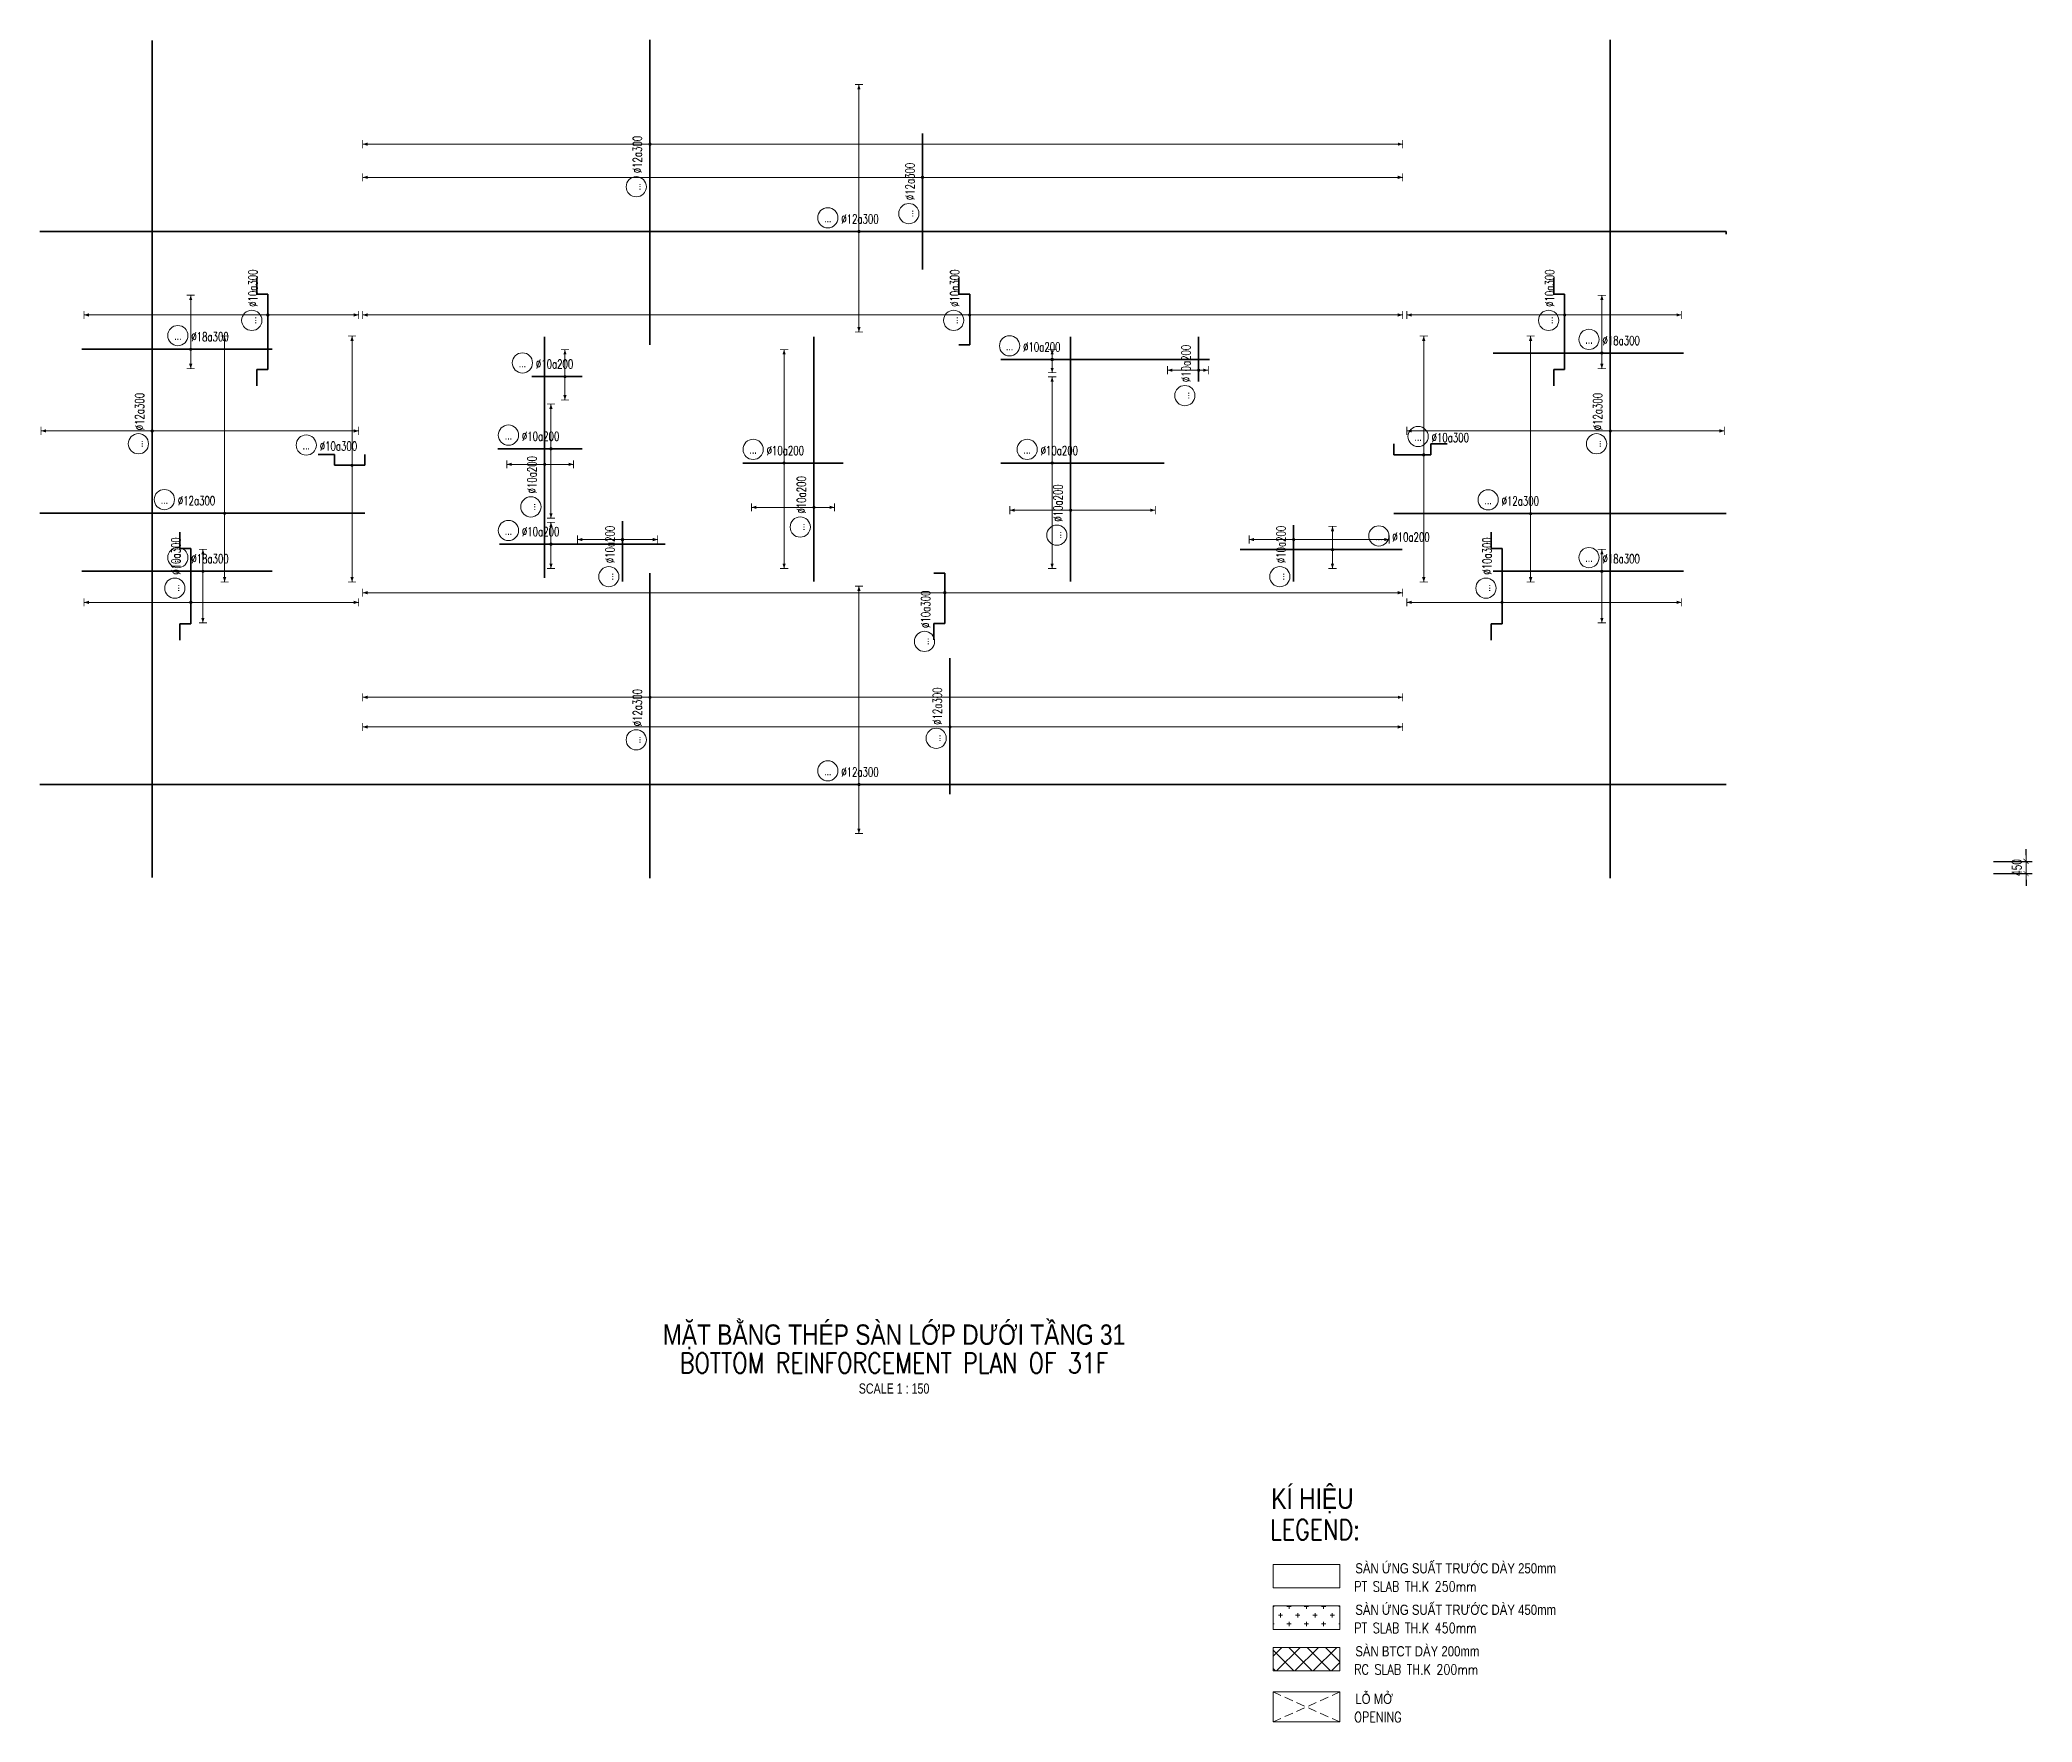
# Model space of a CAD drawing. Header units: millimetres. Extents: x 130150 to 587758, y -25561 to 50684.
# Drawn here: x 130150 to 203425, y -22764 to 39120 of the extents above; entities that cross this region are included whole.
import ezdxf
from ezdxf.enums import TextEntityAlignment as Align

# ---------------------------------------------------------------- set-up
doc = ezdxf.new("R2010")
doc.units = ezdxf.units.MM
doc.linetypes.add('DASHED2', pattern=[9.525, 6.35, -3.175])
doc.layers.get('0').update_dxf_attribs({"lineweight": 20})
doc.layers.get('Defpoints').update_dxf_attribs({"color": 151, "lineweight": 9})
for name, color, linetype, lineweight in [('NDC_S_ANNO', 7, 'Continuous', 20), ('NDC_S_DIM', 1, 'Continuous', 15), ('NDC_S_ENG TEXT', 2, 'Continuous', 20), ('NDC_S_ENG TITLE', 3, 'Continuous', 20), ('NDC_S_HATCH MATERIAL', 8, 'Continuous', 13), ('NDC_S_OPENING', 9, 'DASHED2', 13), ('NDC_S_REBAR', 4, 'Continuous', 35), ('NDC_S_SLAB', 2, 'Continuous', 20), ('NDC_S_TEXT SYMBOL', 7, 'Continuous', 20), ('NDC_S_VN TEXT', 7, 'Continuous', 20), ('NDC_S_VN TITLE', 6, 'Continuous', 35)]:
    doc.layers.add(name, color=color, linetype=linetype, lineweight=lineweight)
doc.styles.add('$0$NDC_EN TXT', font='romans.shx', dxfattribs={"width": 0.8})
doc.styles.add('ARIAL', font='arial.ttf', dxfattribs={"width": 0.7})
doc.styles.add('NDC_ANNO', font='', dxfattribs={"width": 0.8})
doc.styles.add('NDC_DIM', font='', dxfattribs={"width": 0.75})
doc.styles.add('NDC_EN TXT', font='romans.shx', dxfattribs={"width": 0.8})
doc.styles.add('NDC_ROMANS', font='romans.shx', dxfattribs={"width": 0.7})
doc.styles.add('NDC_VIE TXT', font='arial.ttf', dxfattribs={"width": 0.8})
doc.styles.get('NDC_ANNO').set_extended_font_data('Dotum')
doc.styles.get('NDC_DIM').set_extended_font_data('Dotum')
doc.dimstyles.new('NDC_dim_150', dxfattribs={"dimscale": 150, "dimtxt": 2.5, "dimasz": 1.5, "dimexe": 1.5, "dimexo": 2.5, "dimgap": 1, "dimtad": 1, "dimdec": 0, "dimzin": 0, "dimdsep": 46, "dimtxsty": 'NDC_DIM', "dimblk": 'DIMMARK', "dimcen": 0.09, "dimdle": 1.2, "dimclrd": 1, "dimclre": 1, "dimclrt": 3, "dimadec": 0, "dimazin": 0, "dimtfac": 1, "dimtdec": 0, "dimtix": 1, "dimtofl": 0, "dimtmove": 0, "dimatfit": 3, "dimfxl": 8, "dimfxlon": 1, "dimtolj": 1, "dimtzin": 0, "dimarcsym": 0})

msp = doc.modelspace()

# ---------------------------------------------------------------- texts
at = {"layer": 'NDC_S_ENG TEXT', "style": '$0$NDC_EN TXT', "width": 0.8}
for s, height, p in [('LEGEND:', 750, (175391, -16059.5)), ('PT SLAB TH.K 250mm', 375, (178492.5, -17961)), ('PT SLAB TH.K 450mm', 375, (178492.5, -19487)), ('RC SLAB TH.K 200mm', 375, (178492.5, -21013)), ('OPENING', 375, (178492.5, -22764.4))]:
    msp.add_text(s, height=height, dxfattribs=at).set_placement(p)
at = {"layer": 'NDC_S_VN TEXT', "style": 'NDC_VIE TXT', "width": 0.8}
msp.add_text('KÍ HIỆU', height=750, dxfattribs=at).set_placement((175441.2, -14168.4), align=Align.TOP_LEFT)
for s, p in [('SÀN ỨNG SUẤT TRƯỚC DÀY 250mm', (178530.8, -17292.2)), ('SÀN ỨNG SUẤT TRƯỚC DÀY 450mm', (178530.8, -18818.2)), ('SÀN BTCT DÀY 200mm', (178530.8, -20344.2)), ('LỖ MỞ', (178530.8, -22095.6))]:
    msp.add_text(s, height=375, dxfattribs=at).set_placement(p)

# ---------------------------------------------------------------- blocks, each defined once
blk = doc.blocks.new('DIMMARK')
at = {"layer": 'NDC_S_DIM', "color": 1}
blk.add_line((-1.5, 0), (1, 0), dxfattribs=at)
at = {"layer": 'NDC_S_DIM', "color": 2, "const_width": 0.1}
blk.add_lwpolyline([(-0.42, -0.42), (0.42, 0.42)], dxfattribs=at)
blk = doc.blocks.new('*D7')
at = {"layer": 'Defpoints', "color": 0, "ltscale": 100, "transparency": 16777216}
for p in [(188189, 8900), (203200, 8900), (188447, 8450)]:
    blk.add_point(p, dxfattribs=at)
at = {"layer": 'NDC_S_DIM', "color": 1, "lineweight": -2, "ltscale": 100, "transparency": 16777216}
for p, q in [((202000, 8900), (203425, 8900)), ((203200, 9125), (203200, 9350)), ((202000, 8450), (203425, 8450)), ((203200, 8225), (203200, 8000))]:
    blk.add_line(p, q, dxfattribs=at)
at = {"layer": 'NDC_S_DIM', "color": 1, "lineweight": -2, "ltscale": 100, "transparency": 16777216, "xscale": 225, "yscale": 225, "zscale": 225}
for p, rotation in [((203200, 8900), 270), ((203200, 8450), 90)]:
    blk.add_blockref('DIMMARK', p, dxfattribs=dict(at, rotation=rotation))
at = {"layer": 'NDC_S_DIM', "color": 3, "ltscale": 100, "transparency": 16777216, "insert": (202862, 8675), "char_height": 375, "attachment_point": 5, "rotation": 90, "style": 'NDC_DIM'}
blk.add_mtext('\\A1;450', dxfattribs=at)
blk = doc.blocks.new('Drawing name_symbol')
at = {"layer": 'NDC_S_ENG TITLE', "style": 'NDC_EN TXT', "width": 0.8}
blk.add_attdef('SECTDET1', text='', height=5, dxfattribs=at).set_placement((0, 1.01), align=Align.CENTER)
at = {"layer": 'NDC_S_TEXT SYMBOL', "lineweight": 25, "style": 'NDC_ANNO', "width": 0.8}
blk.add_attdef('SSCALE', text='', height=2.5, dxfattribs=at).set_placement((0, -4), align=Align.CENTER)
at = {"layer": 'NDC_S_VN TITLE', "style": 'NDC_VIE TXT', "width": 0.8}
blk.add_attdef('SECTDET2', text='', height=5, dxfattribs=at).set_placement((0, 7.97), align=Align.CENTER)
blk = doc.blocks.new('*U52')
h = blk.add_hatch(color=6)
edge = h.paths.add_edge_path()
edge.add_arc((-75.12, 0), 0.3, 0, 360)
at = {"layer": 'NDC_S_DIM', "color": 6}
for q in [(-75.12, 48.66), (-75.12, -12.01)]:
    blk.add_line((-75.12, 0), q, dxfattribs=at)
for points in [[(-76.12, 48.66, 0.2, 0.2, 0), (-74.12, 48.66, 0, 0, 0)], [(-76.12, -12.01, 0.2, 0.2, 0), (-74.12, -12.01, 0, 0, 0)]]:
    blk.add_lwpolyline(points, format="xyseb", dxfattribs=at)
at = {"layer": 'NDC_S_DIM'}
blk.add_circle((-82.75, 3.36), 2.48, dxfattribs=at)
at = {"layer": 'NDC_S_DIM', "color": 6}
blk.add_circle((-75.12, 0), 0.3, dxfattribs=at)
for points in [[(-75.52, 47.46), (-75.12, 48.66), (-74.72, 47.46)], [(-75.52, -10.81), (-75.12, -12.01), (-74.72, -10.81)]]:
    blk.add_solid(points, dxfattribs=at)
at = {"layer": 'NDC_S_REBAR'}
for p, q in [((0, 0), (-275.95, 0)), ((-275.95, 0), (-275.95, 0)), ((0, 0), (137.51, 0)), ((137.51, 0), (137.51, 0)), ((137.51, 0), (137.51, 0)), ((-275.95, 0), (-275.95, 0))]:
    blk.add_line(p, q, dxfattribs=at)
at = {"layer": 'NDC_S_VN TEXT', "style": 'ARIAL', "width": 0.7}
blk.add_attdef('KHT', text='', height=2.2, dxfattribs=at).set_placement((-82.75, 3.36), align=Align.MIDDLE_CENTER)
at = {"layer": 'NDC_S_VN TEXT', "color": 3, "style": 'NDC_ROMANS', "width": 0.7}
blk.add_attdef('DKT', (-79.45, 1.98), '', height=2.2, dxfattribs=at)
blk = doc.blocks.new('*U53')
h = blk.add_hatch(color=6)
edge = h.paths.add_edge_path()
edge.add_arc((9.16, 0), 0.3, 0, 360)
at = {"layer": 'NDC_S_DIM', "color": 6}
for q in [(9.16, 43.47), (9.16, -16.86)]:
    blk.add_line((9.16, 0), q, dxfattribs=at)
for points in [[(8.16, 43.47, 0.2, 0.2, 0), (10.16, 43.47, 0, 0, 0)], [(8.16, -16.86, 0.2, 0.2, 0), (10.16, -16.86, 0, 0, 0)]]:
    blk.add_lwpolyline(points, format="xyseb", dxfattribs=at)
at = {"layer": 'NDC_S_DIM'}
blk.add_circle((-5.62, 3.36), 2.48, dxfattribs=at)
at = {"layer": 'NDC_S_DIM', "color": 6}
blk.add_circle((9.16, 0), 0.3, dxfattribs=at)
for points in [[(8.76, 42.27), (9.16, 43.47), (9.56, 42.27)], [(8.76, -15.66), (9.16, -16.86), (9.56, -15.66)]]:
    blk.add_solid(points, dxfattribs=at)
at = {"layer": 'NDC_S_REBAR'}
for p, q in [((0, 0), (-36.15, 0)), ((-36.15, 0), (-36.15, 0)), ((0, 0), (43.52, 0)), ((43.52, 0), (43.52, 0)), ((43.52, 0), (43.52, 0)), ((-36.15, 0), (-36.15, 0))]:
    blk.add_line(p, q, dxfattribs=at)
at = {"layer": 'NDC_S_VN TEXT', "style": 'ARIAL', "width": 0.7}
blk.add_attdef('KHT', text='', height=2.2, dxfattribs=at).set_placement((-5.62, 3.36), align=Align.MIDDLE_CENTER)
at = {"layer": 'NDC_S_VN TEXT', "color": 3, "style": 'NDC_ROMANS', "width": 0.7}
blk.add_attdef('DKT', (-2.32, 1.98), '', height=2.2, dxfattribs=at)
blk = doc.blocks.new('*U47')
h = blk.add_hatch(color=6)
edge = h.paths.add_edge_path()
edge.add_arc((4.81, 0), 0.3, 0, 360)
at = {"layer": 'NDC_S_DIM', "color": 6}
for q in [(4.81, 43.55), (4.81, -16.79)]:
    blk.add_line((4.81, 0), q, dxfattribs=at)
for points in [[(3.81, 43.55, 0.2, 0.2, 0), (5.81, 43.55, 0, 0, 0)], [(3.81, -16.79, 0.2, 0.2, 0), (5.81, -16.79, 0, 0, 0)]]:
    blk.add_lwpolyline(points, format="xyseb", dxfattribs=at)
at = {"layer": 'NDC_S_DIM'}
blk.add_circle((-5.62, 3.36), 2.48, dxfattribs=at)
at = {"layer": 'NDC_S_DIM', "color": 6}
blk.add_circle((4.81, 0), 0.3, dxfattribs=at)
for points in [[(4.41, 42.35), (4.81, 43.55), (5.21, 42.35)], [(4.41, -15.59), (4.81, -16.79), (5.21, -15.59)]]:
    blk.add_solid(points, dxfattribs=at)
at = {"layer": 'NDC_S_REBAR'}
for p, q in [((0, 0), (-28.73, 0)), ((-28.73, 0), (-28.73, 0)), ((0, 0), (52.74, 0)), ((52.74, 0), (52.74, 0)), ((52.74, 0), (52.74, 0)), ((-28.73, 0), (-28.73, 0))]:
    blk.add_line(p, q, dxfattribs=at)
at = {"layer": 'NDC_S_VN TEXT', "style": 'ARIAL', "width": 0.7}
blk.add_attdef('KHT', text='', height=2.2, dxfattribs=at).set_placement((-5.62, 3.36), align=Align.MIDDLE_CENTER)
at = {"layer": 'NDC_S_VN TEXT', "color": 3, "style": 'NDC_ROMANS', "width": 0.7}
blk.add_attdef('DKT', (-2.32, 1.98), '', height=2.2, dxfattribs=at)
blk = doc.blocks.new('*U48')
h = blk.add_hatch(color=6)
edge = h.paths.add_edge_path()
edge.add_arc((4.81, 0), 0.3, 0, 360)
at = {"layer": 'NDC_S_DIM', "color": 6}
for q in [(4.81, 70.43), (4.81, -184.57)]:
    blk.add_line((4.81, 0), q, dxfattribs=at)
for points in [[(3.81, 70.43, 0.2, 0.2, 0), (5.81, 70.43, 0, 0, 0)], [(3.81, -184.57, 0.2, 0.2, 0), (5.81, -184.57, 0, 0, 0)]]:
    blk.add_lwpolyline(points, format="xyseb", dxfattribs=at)
at = {"layer": 'NDC_S_DIM'}
blk.add_circle((-5.62, 3.36), 2.48, dxfattribs=at)
at = {"layer": 'NDC_S_DIM', "color": 6}
blk.add_circle((4.81, 0), 0.3, dxfattribs=at)
for points in [[(4.41, 69.23), (4.81, 70.43), (5.21, 69.23)], [(4.41, -183.37), (4.81, -184.57), (5.21, -183.37)]]:
    blk.add_solid(points, dxfattribs=at)
at = {"layer": 'NDC_S_REBAR'}
for p, q in [((0, 0), (-39.56, 0)), ((-39.56, 0), (-39.56, 0)), ((0, 0), (35.24, 0)), ((35.24, 0), (35.24, 0)), ((35.24, 0), (35.24, 0)), ((-39.56, 0), (-39.56, 0))]:
    blk.add_line(p, q, dxfattribs=at)
at = {"layer": 'NDC_S_VN TEXT', "style": 'ARIAL', "width": 0.7}
blk.add_attdef('KHT', text='', height=2.2, dxfattribs=at).set_placement((-5.62, 3.36), align=Align.MIDDLE_CENTER)
at = {"layer": 'NDC_S_VN TEXT', "color": 3, "style": 'NDC_ROMANS', "width": 0.7}
blk.add_attdef('DKT', (-2.32, 1.98), '', height=2.2, dxfattribs=at)
blk = doc.blocks.new('*U98')
h = blk.add_hatch(color=6)
edge = h.paths.add_edge_path()
edge.add_arc((4.81, 0), 0.3, 0, 360)
at = {"layer": 'NDC_S_DIM', "color": 6}
for q in [(4.81, 70.43), (4.81, -184.57)]:
    blk.add_line((4.81, 0), q, dxfattribs=at)
for points in [[(3.81, 70.43, 0.2, 0.2, 0), (5.81, 70.43, 0, 0, 0)], [(3.81, -184.57, 0.2, 0.2, 0), (5.81, -184.57, 0, 0, 0)]]:
    blk.add_lwpolyline(points, format="xyseb", dxfattribs=at)
at = {"layer": 'NDC_S_DIM'}
blk.add_circle((-5.62, 3.36), 2.48, dxfattribs=at)
at = {"layer": 'NDC_S_DIM', "color": 6}
blk.add_circle((4.81, 0), 0.3, dxfattribs=at)
for points in [[(4.41, 69.23), (4.81, 70.43), (5.21, 69.23)], [(4.41, -183.37), (4.81, -184.57), (5.21, -183.37)]]:
    blk.add_solid(points, dxfattribs=at)
at = {"layer": 'NDC_S_REBAR'}
for p, q in [((0, 0), (-44.4, 0)), ((-44.4, 0), (-44.4, 0)), ((0, 0), (30.4, 0)), ((30.4, 0), (30.4, 0)), ((30.4, 0), (30.4, 0)), ((-44.4, 0), (-44.4, 0))]:
    blk.add_line(p, q, dxfattribs=at)
at = {"layer": 'NDC_S_VN TEXT', "style": 'ARIAL', "width": 0.7}
blk.add_attdef('KHT', text='', height=2.2, dxfattribs=at).set_placement((-5.62, 3.36), align=Align.MIDDLE_CENTER)
at = {"layer": 'NDC_S_VN TEXT', "color": 3, "style": 'NDC_ROMANS', "width": 0.7}
blk.add_attdef('DKT', (-2.32, 1.98), '', height=2.2, dxfattribs=at)
blk = doc.blocks.new('*U99')
h = blk.add_hatch(color=6)
edge = h.paths.add_edge_path()
edge.add_arc((-75.12, 0), 0.3, 0, 360)
at = {"layer": 'NDC_S_DIM', "color": 6}
for q in [(-75.12, 36.04), (-75.12, -24.63)]:
    blk.add_line((-75.12, 0), q, dxfattribs=at)
for points in [[(-76.12, 36.04, 0.2, 0.2, 0), (-74.12, 36.04, 0, 0, 0)], [(-76.12, -24.63, 0.2, 0.2, 0), (-74.12, -24.63, 0, 0, 0)]]:
    blk.add_lwpolyline(points, format="xyseb", dxfattribs=at)
at = {"layer": 'NDC_S_DIM'}
blk.add_circle((-82.75, 3.36), 2.48, dxfattribs=at)
at = {"layer": 'NDC_S_DIM', "color": 6}
blk.add_circle((-75.12, 0), 0.3, dxfattribs=at)
for points in [[(-75.52, 34.84), (-75.12, 36.04), (-74.72, 34.84)], [(-75.52, -23.43), (-75.12, -24.63), (-74.72, -23.43)]]:
    blk.add_solid(points, dxfattribs=at)
at = {"layer": 'NDC_S_REBAR'}
for p, q in [((0, 0), (-275.95, 0)), ((-275.95, 0), (-275.95, 0)), ((0, 0), (137.51, 0)), ((137.51, 0), (137.51, -0.67)), ((-275.95, 0), (-275.95, 0)), ((137.51, -0.67), (137.51, -0.67))]:
    blk.add_line(p, q, dxfattribs=at)
at = {"layer": 'NDC_S_VN TEXT', "style": 'ARIAL', "width": 0.7}
blk.add_attdef('KHT', text='', height=2.2, dxfattribs=at).set_placement((-82.75, 3.36), align=Align.MIDDLE_CENTER)
at = {"layer": 'NDC_S_VN TEXT', "color": 3, "style": 'NDC_ROMANS', "width": 0.7}
blk.add_attdef('DKT', (-79.45, 1.98), '', height=2.2, dxfattribs=at)
blk = doc.blocks.new('*U95')
h = blk.add_hatch(color=6)
edge = h.paths.add_edge_path()
edge.add_arc((3.26, 0), 0.3, 0, 360)
at = {"layer": 'NDC_S_DIM', "color": 6}
for q in [(3.26, 142.72), (3.26, -112.28)]:
    blk.add_line((3.26, 0), q, dxfattribs=at)
for points in [[(2.26, 142.72, 0.2, 0.2, 0), (4.26, 142.72, 0, 0, 0)], [(2.26, -112.28, 0.2, 0.2, 0), (4.26, -112.28, 0, 0, 0)]]:
    blk.add_lwpolyline(points, format="xyseb", dxfattribs=at)
at = {"layer": 'NDC_S_DIM'}
blk.add_circle((-8.68, 4.97), 2.48, dxfattribs=at)
at = {"layer": 'NDC_S_DIM', "color": 6}
blk.add_circle((3.26, 0), 0.3, dxfattribs=at)
for points in [[(2.86, 141.52), (3.26, 142.72), (3.66, 141.52)], [(2.86, -111.08), (3.26, -112.28), (3.66, -111.08)]]:
    blk.add_solid(points, dxfattribs=at)
at = {"layer": 'NDC_S_REBAR'}
for p, q in [((-4.29, 2.67), (-8.29, 2.67)), ((-4.29, 0), (-4.29, 2.67)), ((0, 0), (-4.29, 0)), ((0, 0), (8.05, 0)), ((8.05, 0), (8.05, 2.67)), ((8.05, 2.67), (8.05, 2.67))]:
    blk.add_line(p, q, dxfattribs=at)
at = {"layer": 'NDC_S_VN TEXT', "style": 'ARIAL', "width": 0.7}
blk.add_attdef('KHT', text='', height=2.2, dxfattribs=at).set_placement((-8.68, 4.97), align=Align.MIDDLE_CENTER)
at = {"layer": 'NDC_S_VN TEXT', "color": 3, "style": 'NDC_ROMANS', "width": 0.7}
blk.add_attdef('DKT', (-5.38, 3.6), '', height=2.2, dxfattribs=at)
blk = doc.blocks.new('*U96')
h = blk.add_hatch(color=6)
edge = h.paths.add_edge_path()
edge.add_arc((4.81, 0), 0.3, 0, 360)
at = {"layer": 'NDC_S_DIM', "color": 6}
for q in [(4.81, 148.83), (4.81, -106.17)]:
    blk.add_line((4.81, 0), q, dxfattribs=at)
for points in [[(3.81, 148.83, 0.2, 0.2, 0), (5.81, 148.83, 0, 0, 0)], [(3.81, -106.17, 0.2, 0.2, 0), (5.81, -106.17, 0, 0, 0)]]:
    blk.add_lwpolyline(points, format="xyseb", dxfattribs=at)
at = {"layer": 'NDC_S_DIM'}
blk.add_circle((3.49, 3.93), 2.48, dxfattribs=at)
at = {"layer": 'NDC_S_DIM', "color": 6}
blk.add_circle((4.81, 0), 0.3, dxfattribs=at)
for points in [[(4.41, 147.63), (4.81, 148.83), (5.21, 147.63)], [(4.41, -104.97), (4.81, -106.17), (5.21, -104.97)]]:
    blk.add_solid(points, dxfattribs=at)
at = {"layer": 'NDC_S_REBAR'}
for p, q in [((-2.52, 0), (-2.52, 2.67)), ((-2.52, 2.67), (-2.52, 2.67)), ((0, 0), (-2.52, 0)), ((0, 0), (9.88, 0)), ((9.88, 0), (9.88, 2.67)), ((9.88, 2.67), (13.88, 2.67))]:
    blk.add_line(p, q, dxfattribs=at)
at = {"layer": 'NDC_S_VN TEXT', "style": 'ARIAL', "width": 0.7}
blk.add_attdef('KHT', text='', height=2.2, dxfattribs=at).set_placement((3.49, 3.93), align=Align.MIDDLE_CENTER)
at = {"layer": 'NDC_S_VN TEXT', "color": 3, "style": 'NDC_ROMANS', "width": 0.7}
blk.add_attdef('DKT', (6.79, 2.56), '', height=2.2, dxfattribs=at)
blk = doc.blocks.new('*U102')
h = blk.add_hatch(color=6)
edge = h.paths.add_edge_path()
edge.add_arc((4.81, 0), 0.3, 0, 360)
at = {"layer": 'NDC_S_DIM', "color": 6}
for q in [(4.81, 29.15), (4.81, -31.18)]:
    blk.add_line((4.81, 0), q, dxfattribs=at)
for points in [[(3.81, 29.15, 0.2, 0.2, 0), (5.81, 29.15, 0, 0, 0)], [(3.81, -31.18, 0.2, 0.2, 0), (5.81, -31.18, 0, 0, 0)]]:
    blk.add_lwpolyline(points, format="xyseb", dxfattribs=at)
at = {"layer": 'NDC_S_DIM'}
blk.add_circle((3.42, 4.51), 2.48, dxfattribs=at)
at = {"layer": 'NDC_S_DIM', "color": 6}
blk.add_circle((4.81, 0), 0.3, dxfattribs=at)
for points in [[(4.41, 27.95), (4.81, 29.15), (5.21, 27.95)], [(4.41, -29.98), (4.81, -31.18), (5.21, -29.98)]]:
    blk.add_solid(points, dxfattribs=at)
at = {"layer": 'NDC_S_REBAR'}
for p, q in [((-2.52, 0), (-2.52, 2.67)), ((-2.52, 2.67), (-2.52, 2.67)), ((0, 0), (-2.52, 0)), ((0, 0), (6.55, 0)), ((6.55, 0), (6.55, 2.67)), ((6.55, 2.67), (10.55, 2.67))]:
    blk.add_line(p, q, dxfattribs=at)
at = {"layer": 'NDC_S_VN TEXT', "style": 'ARIAL', "width": 0.7}
blk.add_attdef('KHT', text='', height=2.2, dxfattribs=at).set_placement((3.42, 4.51), align=Align.MIDDLE_CENTER)
at = {"layer": 'NDC_S_VN TEXT', "color": 3, "style": 'NDC_ROMANS', "width": 0.7}
blk.add_attdef('DKT', (6.72, 3.14), '', height=2.2, dxfattribs=at)
blk = doc.blocks.new('*U103')
h = blk.add_hatch(color=6)
edge = h.paths.add_edge_path()
edge.add_arc((3.26, 0), 0.3, 0, 360)
at = {"layer": 'NDC_S_DIM', "color": 6}
for q in [(3.26, 31.71), (3.26, -28.63)]:
    blk.add_line((3.26, 0), q, dxfattribs=at)
for points in [[(2.26, 31.71, 0.2, 0.2, 0), (4.26, 31.71, 0, 0, 0)], [(2.26, -28.63, 0.2, 0.2, 0), (4.26, -28.63, 0, 0, 0)]]:
    blk.add_lwpolyline(points, format="xyseb", dxfattribs=at)
at = {"layer": 'NDC_S_DIM'}
blk.add_circle((-7.96, 4.97), 2.48, dxfattribs=at)
at = {"layer": 'NDC_S_DIM', "color": 6}
blk.add_circle((3.26, 0), 0.3, dxfattribs=at)
for points in [[(2.86, 30.51), (3.26, 31.71), (3.66, 30.51)], [(2.86, -27.43), (3.26, -28.63), (3.66, -27.43)]]:
    blk.add_solid(points, dxfattribs=at)
at = {"layer": 'NDC_S_REBAR'}
for p, q in [((-1.02, 2.67), (-5.02, 2.67)), ((-1.02, 0), (-1.02, 2.67)), ((0, 0), (-1.02, 0)), ((0, 0), (6.38, 0)), ((6.38, 0), (6.38, 2.67)), ((6.38, 2.67), (6.38, 2.67))]:
    blk.add_line(p, q, dxfattribs=at)
at = {"layer": 'NDC_S_VN TEXT', "style": 'ARIAL', "width": 0.7}
blk.add_attdef('KHT', text='', height=2.2, dxfattribs=at).set_placement((-7.96, 4.97), align=Align.MIDDLE_CENTER)
at = {"layer": 'NDC_S_VN TEXT', "color": 3, "style": 'NDC_ROMANS', "width": 0.7}
blk.add_attdef('DKT', (-4.66, 3.6), '', height=2.2, dxfattribs=at)
blk = doc.blocks.new('*U100')
h = blk.add_hatch(color=6)
edge = h.paths.add_edge_path()
edge.add_arc((4.81, 0), 0.3, 0, 360)
at = {"layer": 'NDC_S_DIM', "color": 6}
for q in [(4.81, 38.7), (4.81, -28.63)]:
    blk.add_line((4.81, 0), q, dxfattribs=at)
for points in [[(3.81, 38.7, 0.2, 0.2, 0), (5.81, 38.7, 0, 0, 0)], [(3.81, -28.63, 0.2, 0.2, 0), (5.81, -28.63, 0, 0, 0)]]:
    blk.add_lwpolyline(points, format="xyseb", dxfattribs=at)
at = {"layer": 'NDC_S_DIM'}
blk.add_circle((3.49, 3.93), 2.48, dxfattribs=at)
at = {"layer": 'NDC_S_DIM', "color": 6}
blk.add_circle((4.81, 0), 0.3, dxfattribs=at)
for points in [[(4.41, 37.5), (4.81, 38.7), (5.21, 37.5)], [(4.41, -27.43), (4.81, -28.63), (5.21, -27.43)]]:
    blk.add_solid(points, dxfattribs=at)
at = {"layer": 'NDC_S_REBAR'}
for p, q in [((-8.59, 2.67), (-12.59, 2.67)), ((-8.59, 0), (-8.59, 2.67)), ((0, 0), (-8.59, 0)), ((0, 0), (9.88, 0)), ((9.88, 0), (9.88, 2.67)), ((9.88, 2.67), (13.88, 2.67))]:
    blk.add_line(p, q, dxfattribs=at)
at = {"layer": 'NDC_S_VN TEXT', "style": 'ARIAL', "width": 0.7}
blk.add_attdef('KHT', text='', height=2.2, dxfattribs=at).set_placement((3.49, 3.93), align=Align.MIDDLE_CENTER)
at = {"layer": 'NDC_S_VN TEXT', "color": 3, "style": 'NDC_ROMANS', "width": 0.7}
blk.add_attdef('DKT', (6.79, 2.56), '', height=2.2, dxfattribs=at)
blk = doc.blocks.new('*U101')
h = blk.add_hatch(color=6)
edge = h.paths.add_edge_path()
edge.add_arc((0, 0), 0.3, 0, 360)
at = {"layer": 'NDC_S_DIM', "color": 6}
for q in [(0, 23.34), (0, -43.99)]:
    blk.add_line((0, 0), q, dxfattribs=at)
for points in [[(-1, 23.34, 0.2, 0.2, 0), (1, 23.34, 0, 0, 0)], [(-1, -43.99, 0.2, 0.2, 0), (1, -43.99, 0, 0, 0)]]:
    blk.add_lwpolyline(points, format="xyseb", dxfattribs=at)
at = {"layer": 'NDC_S_DIM'}
blk.add_circle((3.49, 3.93), 2.48, dxfattribs=at)
at = {"layer": 'NDC_S_DIM', "color": 6}
blk.add_circle((0, 0), 0.3, dxfattribs=at)
for points in [[(-0.4, 22.14), (0, 23.34), (0.4, 22.14)], [(-0.4, -42.79), (0, -43.99), (0.4, -42.79)]]:
    blk.add_solid(points, dxfattribs=at)
at = {"layer": 'NDC_S_REBAR'}
for p, q in [((-5.25, 2.67), (-9.25, 2.67)), ((-5.25, 0), (-5.25, 2.67)), ((0, 0), (-5.25, 0)), ((0, 0), (13.21, 0)), ((13.21, 0), (13.21, 2.67)), ((13.21, 2.67), (17.21, 2.67))]:
    blk.add_line(p, q, dxfattribs=at)
at = {"layer": 'NDC_S_VN TEXT', "style": 'ARIAL', "width": 0.7}
blk.add_attdef('KHT', text='', height=2.2, dxfattribs=at).set_placement((3.49, 3.93), align=Align.MIDDLE_CENTER)
at = {"layer": 'NDC_S_VN TEXT', "color": 3, "style": 'NDC_ROMANS', "width": 0.7}
blk.add_attdef('DKT', (6.79, 2.56), '', height=2.2, dxfattribs=at)
blk = doc.blocks.new('*U79')
h = blk.add_hatch(color=6)
edge = h.paths.add_edge_path()
edge.add_arc((4.81, 0), 0.3, 0, 360)
at = {"layer": 'NDC_S_DIM', "color": 6}
for q in [(4.81, 45.06), (4.81, -22.28)]:
    blk.add_line((4.81, 0), q, dxfattribs=at)
for points in [[(3.81, 45.06, 0.2, 0.2, 0), (5.81, 45.06, 0, 0, 0)], [(3.81, -22.28, 0.2, 0.2, 0), (5.81, -22.28, 0, 0, 0)]]:
    blk.add_lwpolyline(points, format="xyseb", dxfattribs=at)
at = {"layer": 'NDC_S_DIM'}
blk.add_circle((3.49, 3.93), 2.48, dxfattribs=at)
at = {"layer": 'NDC_S_DIM', "color": 6}
blk.add_circle((4.81, 0), 0.3, dxfattribs=at)
for points in [[(4.41, 43.86), (4.81, 45.06), (5.21, 43.86)], [(4.41, -21.08), (4.81, -22.28), (5.21, -21.08)]]:
    blk.add_solid(points, dxfattribs=at)
at = {"layer": 'NDC_S_REBAR'}
for p, q in [((-8.59, 2.67), (-12.59, 2.67)), ((-8.59, 0), (-8.59, 2.67)), ((0, 0), (-8.59, 0)), ((0, 0), (9.88, 0)), ((9.88, 0), (9.88, 2.67)), ((9.88, 2.67), (13.88, 2.67))]:
    blk.add_line(p, q, dxfattribs=at)
at = {"layer": 'NDC_S_VN TEXT', "style": 'ARIAL', "width": 0.7}
blk.add_attdef('KHT', text='', height=2.2, dxfattribs=at).set_placement((3.49, 3.93), align=Align.MIDDLE_CENTER)
at = {"layer": 'NDC_S_VN TEXT', "color": 3, "style": 'NDC_ROMANS', "width": 0.7}
blk.add_attdef('DKT', (6.79, 2.56), '', height=2.2, dxfattribs=at)
blk = doc.blocks.new('*U80')
h = blk.add_hatch(color=6)
edge = h.paths.add_edge_path()
edge.add_arc((0, 0), 0.3, 0, 360)
at = {"layer": 'NDC_S_DIM', "color": 6}
for q in [(0, 26.19), (0, -41.15)]:
    blk.add_line((0, 0), q, dxfattribs=at)
for points in [[(-1, 26.19, 0.2, 0.2, 0), (1, 26.19, 0, 0, 0)], [(-1, -41.15, 0.2, 0.2, 0), (1, -41.15, 0, 0, 0)]]:
    blk.add_lwpolyline(points, format="xyseb", dxfattribs=at)
at = {"layer": 'NDC_S_DIM'}
blk.add_circle((3.49, 3.93), 2.48, dxfattribs=at)
at = {"layer": 'NDC_S_DIM', "color": 6}
blk.add_circle((0, 0), 0.3, dxfattribs=at)
for points in [[(-0.4, 24.99), (0, 26.19), (0.4, 24.99)], [(-0.4, -39.95), (0, -41.15), (0.4, -39.95)]]:
    blk.add_solid(points, dxfattribs=at)
at = {"layer": 'NDC_S_REBAR'}
for p, q in [((-5.25, 2.67), (-9.25, 2.67)), ((-5.25, 0), (-5.25, 2.67)), ((0, 0), (-5.25, 0)), ((0, 0), (13.21, 0)), ((13.21, 0), (13.21, 2.67)), ((13.21, 2.67), (17.21, 2.67))]:
    blk.add_line(p, q, dxfattribs=at)
at = {"layer": 'NDC_S_VN TEXT', "style": 'ARIAL', "width": 0.7}
blk.add_attdef('KHT', text='', height=2.2, dxfattribs=at).set_placement((3.49, 3.93), align=Align.MIDDLE_CENTER)
at = {"layer": 'NDC_S_VN TEXT', "color": 3, "style": 'NDC_ROMANS', "width": 0.7}
blk.add_attdef('DKT', (6.79, 2.56), '', height=2.2, dxfattribs=at)
blk = doc.blocks.new('*U94')
h = blk.add_hatch(color=6)
edge = h.paths.add_edge_path()
edge.add_arc((-2.83, 0), 0.3, 0, 360)
at = {"layer": 'NDC_S_DIM', "color": 6}
for q in [(-2.83, 27.23), (-2.83, -50.64)]:
    blk.add_line((-2.83, 0), q, dxfattribs=at)
for points in [[(-3.83, 27.23, 0.2, 0.2, 0), (-1.83, 27.23, 0, 0, 0)], [(-3.83, -50.64, 0.2, 0.2, 0), (-1.83, -50.64, 0, 0, 0)]]:
    blk.add_lwpolyline(points, format="xyseb", dxfattribs=at)
at = {"layer": 'NDC_S_DIM'}
blk.add_circle((-5.98, 3.36), 2.48, dxfattribs=at)
at = {"layer": 'NDC_S_DIM', "color": 6}
blk.add_circle((-2.83, 0), 0.3, dxfattribs=at)
for points in [[(-3.23, 26.03), (-2.83, 27.23), (-2.43, 26.03)], [(-3.23, -49.44), (-2.83, -50.64), (-2.43, -49.44)]]:
    blk.add_solid(points, dxfattribs=at)
at = {"layer": 'NDC_S_REBAR'}
for p, q in [((0, 0), (-112.39, 0)), ((-112.39, 0), (-112.39, 0)), ((0, 0), (92.94, 0)), ((92.94, 0), (92.94, 0)), ((92.94, 0), (92.94, 0)), ((-112.39, 0), (-112.39, 0))]:
    blk.add_line(p, q, dxfattribs=at)
at = {"layer": 'NDC_S_VN TEXT', "style": 'ARIAL', "width": 0.7}
blk.add_attdef('KHT', text='', height=2.2, dxfattribs=at).set_placement((-5.98, 3.36), align=Align.MIDDLE_CENTER)
at = {"layer": 'NDC_S_VN TEXT', "color": 3, "style": 'NDC_ROMANS', "width": 0.7}
blk.add_attdef('DKT', (-2.68, 1.98), '', height=2.2, dxfattribs=at)
blk = doc.blocks.new('*U91')
h = blk.add_hatch(color=6)
edge = h.paths.add_edge_path()
edge.add_arc((0.5, 0), 0.3, 0, 360)
at = {"layer": 'NDC_S_DIM', "color": 6}
for q in [(0.5, 21.16), (0.5, -25.84)]:
    blk.add_line((0.5, 0), q, dxfattribs=at)
for points in [[(-0.5, 21.16, 0.2, 0.2, 0), (1.5, 21.16, 0, 0, 0)], [(-0.5, -25.84, 0.2, 0.2, 0), (1.5, -25.84, 0, 0, 0)]]:
    blk.add_lwpolyline(points, format="xyseb", dxfattribs=at)
at = {"layer": 'NDC_S_DIM'}
blk.add_circle((-5.62, 3.36), 2.48, dxfattribs=at)
at = {"layer": 'NDC_S_DIM', "color": 6}
blk.add_circle((0.5, 0), 0.3, dxfattribs=at)
for points in [[(0.1, 19.96), (0.5, 21.16), (0.9, 19.96)], [(0.1, -24.64), (0.5, -25.84), (0.9, -24.64)]]:
    blk.add_solid(points, dxfattribs=at)
at = {"layer": 'NDC_S_REBAR'}
for p, q in [((0, 0), (-12.04, 0)), ((-12.04, 0), (-12.04, 0)), ((0, 0), (27.96, 0)), ((27.96, 0), (27.96, 0)), ((27.96, 0), (27.96, 0)), ((-12.04, 0), (-12.04, 0))]:
    blk.add_line(p, q, dxfattribs=at)
at = {"layer": 'NDC_S_VN TEXT', "style": 'ARIAL', "width": 0.7}
blk.add_attdef('KHT', text='', height=2.2, dxfattribs=at).set_placement((-5.62, 3.36), align=Align.MIDDLE_CENTER)
at = {"layer": 'NDC_S_VN TEXT', "color": 3, "style": 'NDC_ROMANS', "width": 0.7}
blk.add_attdef('DKT', (-2.32, 1.98), '', height=2.2, dxfattribs=at)
blk = doc.blocks.new('*U92')
h = blk.add_hatch(color=6)
edge = h.paths.add_edge_path()
edge.add_arc((1.97, 0), 0.3, 0, 360)
at = {"layer": 'NDC_S_DIM', "color": 6}
for q in [(1.97, 27.83), (1.97, -25.84)]:
    blk.add_line((1.97, 0), q, dxfattribs=at)
for points in [[(0.97, 27.83, 0.2, 0.2, 0), (2.97, 27.83, 0, 0, 0)], [(0.97, -25.84, 0.2, 0.2, 0), (2.97, -25.84, 0, 0, 0)]]:
    blk.add_lwpolyline(points, format="xyseb", dxfattribs=at)
at = {"layer": 'NDC_S_DIM'}
blk.add_circle((-5.62, 3.36), 2.48, dxfattribs=at)
at = {"layer": 'NDC_S_DIM', "color": 6}
blk.add_circle((1.97, 0), 0.3, dxfattribs=at)
for points in [[(1.57, 26.63), (1.97, 27.83), (2.37, 26.63)], [(1.57, -24.64), (1.97, -25.84), (2.37, -24.64)]]:
    blk.add_solid(points, dxfattribs=at)
at = {"layer": 'NDC_S_REBAR'}
for p, q in [((0, 0), (-8.18, 0)), ((-8.18, 0), (-8.18, 0)), ((0, 0), (16.48, 0)), ((16.48, 0), (16.48, 0)), ((16.48, 0), (16.48, 0)), ((-8.18, 0), (-8.18, 0))]:
    blk.add_line(p, q, dxfattribs=at)
at = {"layer": 'NDC_S_VN TEXT', "style": 'ARIAL', "width": 0.7}
blk.add_attdef('KHT', text='', height=2.2, dxfattribs=at).set_placement((-5.62, 3.36), align=Align.MIDDLE_CENTER)
at = {"layer": 'NDC_S_VN TEXT', "color": 3, "style": 'NDC_ROMANS', "width": 0.7}
blk.add_attdef('DKT', (-2.32, 1.98), '', height=2.2, dxfattribs=at)
blk = doc.blocks.new('*U85')
h = blk.add_hatch(color=6)
edge = h.paths.add_edge_path()
edge.add_arc((4.81, 0), 0.3, 0, 360)
at = {"layer": 'NDC_S_DIM', "color": 6}
for q in [(4.81, 5.38), (4.81, -5.95)]:
    blk.add_line((4.81, 0), q, dxfattribs=at)
for points in [[(3.81, 5.38, 0.2, 0.2, 0), (5.81, 5.38, 0, 0, 0)], [(3.81, -5.95, 0.2, 0.2, 0), (5.81, -5.95, 0, 0, 0)]]:
    blk.add_lwpolyline(points, format="xyseb", dxfattribs=at)
at = {"layer": 'NDC_S_DIM'}
blk.add_circle((-5.62, 3.36), 2.48, dxfattribs=at)
at = {"layer": 'NDC_S_DIM', "color": 6}
blk.add_circle((4.81, 0), 0.3, dxfattribs=at)
for points in [[(4.41, 4.18), (4.81, 5.38), (5.21, 4.18)], [(4.41, -4.75), (4.81, -5.95), (5.21, -4.75)]]:
    blk.add_solid(points, dxfattribs=at)
at = {"layer": 'NDC_S_REBAR'}
for p, q in [((0, 0), (-7.85, 0)), ((-7.85, 0), (-7.85, 0)), ((0, 0), (32.82, 0)), ((32.82, 0), (32.82, 0)), ((32.82, 0), (32.82, 0)), ((-7.85, 0), (-7.85, 0))]:
    blk.add_line(p, q, dxfattribs=at)
at = {"layer": 'NDC_S_VN TEXT', "style": 'ARIAL', "width": 0.7}
blk.add_attdef('KHT', text='', height=2.2, dxfattribs=at).set_placement((-5.62, 3.36), align=Align.MIDDLE_CENTER)
at = {"layer": 'NDC_S_VN TEXT', "color": 3, "style": 'NDC_ROMANS', "width": 0.7}
blk.add_attdef('DKT', (-2.32, 1.98), '', height=2.2, dxfattribs=at)
blk = doc.blocks.new('*U86')
h = blk.add_hatch(color=6)
edge = h.paths.add_edge_path()
edge.add_arc((4.81, 0), 0.3, 0, 360)
at = {"layer": 'NDC_S_DIM', "color": 6}
for q in [(4.81, 10.99), (4.81, -17.01)]:
    blk.add_line((4.81, 0), q, dxfattribs=at)
for points in [[(3.81, 10.99, 0.2, 0.2, 0), (5.81, 10.99, 0, 0, 0)], [(3.81, -17.01, 0.2, 0.2, 0), (5.81, -17.01, 0, 0, 0)]]:
    blk.add_lwpolyline(points, format="xyseb", dxfattribs=at)
at = {"layer": 'NDC_S_DIM'}
blk.add_circle((-5.62, 3.36), 2.48, dxfattribs=at)
at = {"layer": 'NDC_S_DIM', "color": 6}
blk.add_circle((4.81, 0), 0.3, dxfattribs=at)
for points in [[(4.41, 9.79), (4.81, 10.99), (5.21, 9.79)], [(4.41, -15.81), (4.81, -17.01), (5.21, -15.81)]]:
    blk.add_solid(points, dxfattribs=at)
at = {"layer": 'NDC_S_REBAR'}
for p, q in [((0, 0), (-8.18, 0)), ((-8.18, 0), (-8.18, 0)), ((0, 0), (12.48, 0)), ((12.48, 0), (12.48, 0)), ((12.48, 0), (12.48, 0)), ((-8.18, 0), (-8.18, 0))]:
    blk.add_line(p, q, dxfattribs=at)
at = {"layer": 'NDC_S_VN TEXT', "style": 'ARIAL', "width": 0.7}
blk.add_attdef('KHT', text='', height=2.2, dxfattribs=at).set_placement((-5.62, 3.36), align=Align.MIDDLE_CENTER)
at = {"layer": 'NDC_S_VN TEXT', "color": 3, "style": 'NDC_ROMANS', "width": 0.7}
blk.add_attdef('DKT', (-2.32, 1.98), '', height=2.2, dxfattribs=at)
blk = doc.blocks.new('*U83')
h = blk.add_hatch(color=6)
edge = h.paths.add_edge_path()
edge.add_arc((4.81, 0), 0.3, 0, 360)
at = {"layer": 'NDC_S_DIM', "color": 6}
for q in [(4.81, 6.63), (4.81, -5.71)]:
    blk.add_line((4.81, 0), q, dxfattribs=at)
for points in [[(3.81, 6.63, 0.2, 0.2, 0), (5.81, 6.63, 0, 0, 0)], [(3.81, -5.71, 0.2, 0.2, 0), (5.81, -5.71, 0, 0, 0)]]:
    blk.add_lwpolyline(points, format="xyseb", dxfattribs=at)
at = {"layer": 'NDC_S_DIM'}
blk.add_circle((-5.62, 3.36), 2.48, dxfattribs=at)
at = {"layer": 'NDC_S_DIM', "color": 6}
blk.add_circle((4.81, 0), 0.3, dxfattribs=at)
for points in [[(4.41, 5.43), (4.81, 6.63), (5.21, 5.43)], [(4.41, -4.51), (4.81, -5.71), (5.21, -4.51)]]:
    blk.add_solid(points, dxfattribs=at)
at = {"layer": 'NDC_S_REBAR'}
for p, q in [((0, 0), (-3.28, 0)), ((-3.28, 0), (-3.28, 0)), ((0, 0), (9.06, 0)), ((9.06, 0), (9.06, 0)), ((9.06, 0), (9.06, 0)), ((-3.28, 0), (-3.28, 0))]:
    blk.add_line(p, q, dxfattribs=at)
at = {"layer": 'NDC_S_VN TEXT', "style": 'ARIAL', "width": 0.7}
blk.add_attdef('KHT', text='', height=2.2, dxfattribs=at).set_placement((-5.62, 3.36), align=Align.MIDDLE_CENTER)
at = {"layer": 'NDC_S_VN TEXT', "color": 3, "style": 'NDC_ROMANS', "width": 0.7}
blk.add_attdef('DKT', (-2.32, 1.98), '', height=2.2, dxfattribs=at)
blk = doc.blocks.new('*U84')
h = blk.add_hatch(color=6)
edge = h.paths.add_edge_path()
edge.add_arc((4.81, 0), 0.3, 0, 360)
at = {"layer": 'NDC_S_DIM', "color": 6}
for q in [(4.81, 2.43), (4.81, -3.24)]:
    blk.add_line((4.81, 0), q, dxfattribs=at)
for points in [[(3.81, 2.43, 0.2, 0.2, 0), (5.81, 2.43, 0, 0, 0)], [(3.81, -3.24, 0.2, 0.2, 0), (5.81, -3.24, 0, 0, 0)]]:
    blk.add_lwpolyline(points, format="xyseb", dxfattribs=at)
at = {"layer": 'NDC_S_DIM'}
blk.add_circle((-5.62, 3.36), 2.48, dxfattribs=at)
at = {"layer": 'NDC_S_DIM', "color": 6}
blk.add_circle((4.81, 0), 0.3, dxfattribs=at)
for points in [[(4.41, 1.23), (4.81, 2.43), (5.21, 1.23)], [(4.41, -2.04), (4.81, -3.24), (5.21, -2.04)]]:
    blk.add_solid(points, dxfattribs=at)
at = {"layer": 'NDC_S_REBAR'}
for p, q in [((0, 0), (-7.73, 0)), ((-7.73, 0), (-7.73, 0)), ((0, 0), (43.4, 0)), ((43.4, 0), (43.4, 0)), ((43.4, 0), (43.4, 0)), ((-7.73, 0), (-7.73, 0))]:
    blk.add_line(p, q, dxfattribs=at)
at = {"layer": 'NDC_S_VN TEXT', "style": 'ARIAL', "width": 0.7}
blk.add_attdef('KHT', text='', height=2.2, dxfattribs=at).set_placement((-5.62, 3.36), align=Align.MIDDLE_CENTER)
at = {"layer": 'NDC_S_VN TEXT', "color": 3, "style": 'NDC_ROMANS', "width": 0.7}
blk.add_attdef('DKT', (-2.32, 1.98), '', height=2.2, dxfattribs=at)
blk = doc.blocks.new('*U76')
h = blk.add_hatch(color=6)
edge = h.paths.add_edge_path()
edge.add_arc((-0.79, 0), 0.3, 0, 360)
at = {"layer": 'NDC_S_DIM', "color": 6}
for q in [(-0.79, 15.31), (-0.79, -5.02)]:
    blk.add_line((-0.79, 0), q, dxfattribs=at)
for points in [[(-1.79, 15.31, 0.2, 0.2, 0), (0.21, 15.31, 0, 0, 0)], [(-1.79, -5.02, 0.2, 0.2, 0), (0.21, -5.02, 0, 0, 0)]]:
    blk.add_lwpolyline(points, format="xyseb", dxfattribs=at)
at = {"layer": 'NDC_S_DIM'}
blk.add_circle((-5.62, 3.36), 2.48, dxfattribs=at)
at = {"layer": 'NDC_S_DIM', "color": 6}
blk.add_circle((-0.79, 0), 0.3, dxfattribs=at)
for points in [[(-1.19, 14.11), (-0.79, 15.31), (-0.39, 14.11)], [(-1.19, -3.82), (-0.79, -5.02), (-0.39, -3.82)]]:
    blk.add_solid(points, dxfattribs=at)
at = {"layer": 'NDC_S_REBAR'}
for p, q in [((0, 0), (-18.94, 0)), ((-18.94, 0), (-18.94, 0)), ((0, 0), (41.06, 0)), ((41.06, 0), (41.06, 0)), ((41.06, 0), (41.06, 0)), ((-18.94, 0), (-18.94, 0))]:
    blk.add_line(p, q, dxfattribs=at)
at = {"layer": 'NDC_S_VN TEXT', "style": 'ARIAL', "width": 0.7}
blk.add_attdef('KHT', text='', height=2.2, dxfattribs=at).set_placement((-5.62, 3.36), align=Align.MIDDLE_CENTER)
at = {"layer": 'NDC_S_VN TEXT', "color": 3, "style": 'NDC_ROMANS', "width": 0.7}
blk.add_attdef('DKT', (-2.32, 1.98), '', height=2.2, dxfattribs=at)
blk = doc.blocks.new('*U77')
h = blk.add_hatch(color=6)
edge = h.paths.add_edge_path()
edge.add_arc((0.5, 0), 0.3, 0, 360)
at = {"layer": 'NDC_S_DIM', "color": 6}
for q in [(0.5, 14.9), (0.5, -20.77)]:
    blk.add_line((0.5, 0), q, dxfattribs=at)
for points in [[(-0.5, 14.9, 0.2, 0.2, 0), (1.5, 14.9, 0, 0, 0)], [(-0.5, -20.77, 0.2, 0.2, 0), (1.5, -20.77, 0, 0, 0)]]:
    blk.add_lwpolyline(points, format="xyseb", dxfattribs=at)
at = {"layer": 'NDC_S_DIM'}
blk.add_circle((-5.62, 3.36), 2.48, dxfattribs=at)
at = {"layer": 'NDC_S_DIM', "color": 6}
blk.add_circle((0.5, 0), 0.3, dxfattribs=at)
for points in [[(0.1, 13.7), (0.5, 14.9), (0.9, 13.7)], [(0.1, -19.57), (0.5, -20.77), (0.9, -19.57)]]:
    blk.add_solid(points, dxfattribs=at)
at = {"layer": 'NDC_S_REBAR'}
for p, q in [((0, 0), (-16.95, 0)), ((-16.95, 0), (-16.95, 0)), ((0, 0), (43.05, 0)), ((43.05, 0), (43.05, 0)), ((43.05, 0), (43.05, 0)), ((-16.95, 0), (-16.95, 0))]:
    blk.add_line(p, q, dxfattribs=at)
at = {"layer": 'NDC_S_VN TEXT', "style": 'ARIAL', "width": 0.7}
blk.add_attdef('KHT', text='', height=2.2, dxfattribs=at).set_placement((-5.62, 3.36), align=Align.MIDDLE_CENTER)
at = {"layer": 'NDC_S_VN TEXT', "color": 3, "style": 'NDC_ROMANS', "width": 0.7}
blk.add_attdef('DKT', (-2.32, 1.98), '', height=2.2, dxfattribs=at)
blk = doc.blocks.new('*U78')
h = blk.add_hatch(color=6)
edge = h.paths.add_edge_path()
edge.add_arc((0.61, 0), 0.3, 0, 360)
at = {"layer": 'NDC_S_DIM', "color": 6}
for q in [(0.61, 7.61), (0.61, -2.39)]:
    blk.add_line((0.61, 0), q, dxfattribs=at)
for points in [[(-0.39, 7.61, 0.2, 0.2, 0), (1.61, 7.61, 0, 0, 0)], [(-0.39, -2.39, 0.2, 0.2, 0), (1.61, -2.39, 0, 0, 0)]]:
    blk.add_lwpolyline(points, format="xyseb", dxfattribs=at)
at = {"layer": 'NDC_S_DIM'}
blk.add_circle((-5.62, 3.36), 2.48, dxfattribs=at)
at = {"layer": 'NDC_S_DIM', "color": 6}
blk.add_circle((0.61, 0), 0.3, dxfattribs=at)
for points in [[(0.21, 6.41), (0.61, 7.61), (1.01, 6.41)], [(0.21, -1.19), (0.61, -2.39), (1.01, -1.19)]]:
    blk.add_solid(points, dxfattribs=at)
at = {"layer": 'NDC_S_REBAR'}
for p, q in [((0, 0), (-2.17, 0)), ((-2.17, 0), (-2.17, 0)), ((0, 0), (8.83, 0)), ((8.83, 0), (8.83, 0)), ((8.83, 0), (8.83, 0)), ((-2.17, 0), (-2.17, 0))]:
    blk.add_line(p, q, dxfattribs=at)
at = {"layer": 'NDC_S_VN TEXT', "style": 'ARIAL', "width": 0.7}
blk.add_attdef('KHT', text='', height=2.2, dxfattribs=at).set_placement((-5.62, 3.36), align=Align.MIDDLE_CENTER)
at = {"layer": 'NDC_S_VN TEXT', "color": 3, "style": 'NDC_ROMANS', "width": 0.7}
blk.add_attdef('DKT', (-2.32, 1.98), '', height=2.2, dxfattribs=at)
blk = doc.blocks.new('*U74')
h = blk.add_hatch(color=6)
edge = h.paths.add_edge_path()
edge.add_arc((3.48, 0), 0.3, 0, 360)
at = {"layer": 'NDC_S_DIM', "color": 6}
for q in [(3.48, 10.9), (3.48, -23.43)]:
    blk.add_line((3.48, 0), q, dxfattribs=at)
for points in [[(2.48, 10.9, 0.2, 0.2, 0), (4.48, 10.9, 0, 0, 0)], [(2.48, -23.43, 0.2, 0.2, 0), (4.48, -23.43, 0, 0, 0)]]:
    blk.add_lwpolyline(points, format="xyseb", dxfattribs=at)
at = {"layer": 'NDC_S_DIM'}
blk.add_circle((-5.62, 3.36), 2.48, dxfattribs=at)
at = {"layer": 'NDC_S_DIM', "color": 6}
blk.add_circle((3.48, 0), 0.3, dxfattribs=at)
for points in [[(3.08, 9.7), (3.48, 10.9), (3.88, 9.7)], [(3.08, -22.23), (3.48, -23.43), (3.88, -22.23)]]:
    blk.add_solid(points, dxfattribs=at)
at = {"layer": 'NDC_S_REBAR'}
for p, q in [((0, 0), (-6.77, 0)), ((-6.77, 0), (-6.77, 0)), ((0, 0), (7.03, 0)), ((7.03, 0), (7.03, 0)), ((7.03, 0), (7.03, 0)), ((-6.77, 0), (-6.77, 0))]:
    blk.add_line(p, q, dxfattribs=at)
at = {"layer": 'NDC_S_VN TEXT', "style": 'ARIAL', "width": 0.7}
blk.add_attdef('KHT', text='', height=2.2, dxfattribs=at).set_placement((-5.62, 3.36), align=Align.MIDDLE_CENTER)
at = {"layer": 'NDC_S_VN TEXT', "color": 3, "style": 'NDC_ROMANS', "width": 0.7}
blk.add_attdef('DKT', (-2.32, 1.98), '', height=2.2, dxfattribs=at)
blk = doc.blocks.new('*U75')
h = blk.add_hatch(color=6)
edge = h.paths.add_edge_path()
edge.add_arc((4.81, 0), 0.3, 0, 360)
at = {"layer": 'NDC_S_DIM', "color": 6}
for q in [(4.81, 5.72), (4.81, -4.61)]:
    blk.add_line((4.81, 0), q, dxfattribs=at)
for points in [[(3.81, 5.72, 0.2, 0.2, 0), (5.81, 5.72, 0, 0, 0)], [(3.81, -4.61, 0.2, 0.2, 0), (5.81, -4.61, 0, 0, 0)]]:
    blk.add_lwpolyline(points, format="xyseb", dxfattribs=at)
at = {"layer": 'NDC_S_DIM'}
blk.add_circle((16.18, 3.36), 2.48, dxfattribs=at)
at = {"layer": 'NDC_S_DIM', "color": 6}
blk.add_circle((4.81, 0), 0.3, dxfattribs=at)
for points in [[(4.41, 4.52), (4.81, 5.72), (5.21, 4.52)], [(4.41, -3.41), (4.81, -4.61), (5.21, -3.41)]]:
    blk.add_solid(points, dxfattribs=at)
at = {"layer": 'NDC_S_REBAR'}
for p, q in [((0, 0), (-17.8, 0)), ((-17.8, 0), (-17.8, 0)), ((0, 0), (21.87, 0)), ((21.87, 0), (21.87, 0)), ((21.87, 0), (21.87, 0)), ((-17.8, 0), (-17.8, 0))]:
    blk.add_line(p, q, dxfattribs=at)
at = {"layer": 'NDC_S_VN TEXT', "style": 'ARIAL', "width": 0.7}
blk.add_attdef('KHT', text='', height=2.2, dxfattribs=at).set_placement((16.18, 3.36), align=Align.MIDDLE_CENTER)
at = {"layer": 'NDC_S_VN TEXT', "color": 3, "style": 'NDC_ROMANS', "width": 0.7}
blk.add_attdef('DKT', (19.48, 1.98), '', height=2.2, dxfattribs=at)
blk = doc.blocks.new('*U89')
h = blk.add_hatch(color=6)
edge = h.paths.add_edge_path()
edge.add_arc((4.81, 0), 0.3, 0, 360)
at = {"layer": 'NDC_S_DIM', "color": 6}
for q in [(4.81, 9.26), (4.81, -7.07)]:
    blk.add_line((4.81, 0), q, dxfattribs=at)
for points in [[(3.81, 9.26, 0.2, 0.2, 0), (5.81, 9.26, 0, 0, 0)], [(3.81, -7.07, 0.2, 0.2, 0), (5.81, -7.07, 0, 0, 0)]]:
    blk.add_lwpolyline(points, format="xyseb", dxfattribs=at)
at = {"layer": 'NDC_S_DIM'}
blk.add_circle((-5.62, 3.36), 2.48, dxfattribs=at)
at = {"layer": 'NDC_S_DIM', "color": 6}
blk.add_circle((4.81, 0), 0.3, dxfattribs=at)
for points in [[(4.41, 8.06), (4.81, 9.26), (5.21, 8.06)], [(4.41, -5.87), (4.81, -7.07), (5.21, -5.87)]]:
    blk.add_solid(points, dxfattribs=at)
at = {"layer": 'NDC_S_REBAR'}
for p, q in [((0, 0), (-23.03, 0)), ((-23.03, 0), (-23.03, 0)), ((0, 0), (36.12, 0)), ((36.12, 0), (36.12, 0)), ((36.12, 0), (36.12, 0)), ((-23.03, 0), (-23.03, 0))]:
    blk.add_line(p, q, dxfattribs=at)
at = {"layer": 'NDC_S_VN TEXT', "style": 'ARIAL', "width": 0.7}
blk.add_attdef('KHT', text='', height=2.2, dxfattribs=at).set_placement((-5.62, 3.36), align=Align.MIDDLE_CENTER)
at = {"layer": 'NDC_S_VN TEXT', "color": 3, "style": 'NDC_ROMANS', "width": 0.7}
blk.add_attdef('DKT', (-2.32, 1.98), '', height=2.2, dxfattribs=at)
blk = doc.blocks.new('*U90')
h = blk.add_hatch(color=6)
edge = h.paths.add_edge_path()
edge.add_arc((-2.83, 0), 0.3, 0, 360)
at = {"layer": 'NDC_S_DIM', "color": 6}
for q in [(-2.83, 49.89), (-2.83, -27.98)]:
    blk.add_line((-2.83, 0), q, dxfattribs=at)
for points in [[(-3.83, 49.89, 0.2, 0.2, 0), (-1.83, 49.89, 0, 0, 0)], [(-3.83, -27.98, 0.2, 0.2, 0), (-1.83, -27.98, 0, 0, 0)]]:
    blk.add_lwpolyline(points, format="xyseb", dxfattribs=at)
at = {"layer": 'NDC_S_DIM'}
blk.add_circle((-5.98, 3.36), 2.48, dxfattribs=at)
at = {"layer": 'NDC_S_DIM', "color": 6}
blk.add_circle((-2.83, 0), 0.3, dxfattribs=at)
for points in [[(-3.23, 48.69), (-2.83, 49.89), (-2.43, 48.69)], [(-3.23, -26.78), (-2.83, -27.98), (-2.43, -26.78)]]:
    blk.add_solid(points, dxfattribs=at)
at = {"layer": 'NDC_S_REBAR'}
for p, q in [((0, 0), (-112.53, 0)), ((-112.53, 0), (-112.53, 0)), ((0, 0), (93.07, 0)), ((93.07, 0), (93.07, 0)), ((93.07, 0), (93.07, 0)), ((-112.53, 0), (-112.53, 0))]:
    blk.add_line(p, q, dxfattribs=at)
at = {"layer": 'NDC_S_VN TEXT', "style": 'ARIAL', "width": 0.7}
blk.add_attdef('KHT', text='', height=2.2, dxfattribs=at).set_placement((-5.98, 3.36), align=Align.MIDDLE_CENTER)
at = {"layer": 'NDC_S_VN TEXT', "color": 3, "style": 'NDC_ROMANS', "width": 0.7}
blk.add_attdef('DKT', (-2.68, 1.98), '', height=2.2, dxfattribs=at)
blk = doc.blocks.new('*U81')
h = blk.add_hatch(color=6)
edge = h.paths.add_edge_path()
edge.add_arc((3.48, 0), 0.3, 0, 360)
at = {"layer": 'NDC_S_DIM', "color": 6}
for q in [(3.48, 11.04), (3.48, -8.63)]:
    blk.add_line((3.48, 0), q, dxfattribs=at)
for points in [[(2.48, 11.04, 0.2, 0.2, 0), (4.48, 11.04, 0, 0, 0)], [(2.48, -8.63, 0.2, 0.2, 0), (4.48, -8.63, 0, 0, 0)]]:
    blk.add_lwpolyline(points, format="xyseb", dxfattribs=at)
at = {"layer": 'NDC_S_DIM'}
blk.add_circle((-5.62, 3.36), 2.48, dxfattribs=at)
at = {"layer": 'NDC_S_DIM', "color": 6}
blk.add_circle((3.48, 0), 0.3, dxfattribs=at)
for points in [[(3.08, 9.84), (3.48, 11.04), (3.88, 9.84)], [(3.08, -7.43), (3.48, -8.63), (3.88, -7.43)]]:
    blk.add_solid(points, dxfattribs=at)
at = {"layer": 'NDC_S_REBAR'}
for p, q in [((0, 0), (-6.77, 0)), ((-6.77, 0), (-6.77, 0)), ((0, 0), (8.03, 0)), ((8.03, 0), (8.03, 0)), ((8.03, 0), (8.03, 0)), ((-6.77, 0), (-6.77, 0))]:
    blk.add_line(p, q, dxfattribs=at)
at = {"layer": 'NDC_S_VN TEXT', "style": 'ARIAL', "width": 0.7}
blk.add_attdef('KHT', text='', height=2.2, dxfattribs=at).set_placement((-5.62, 3.36), align=Align.MIDDLE_CENTER)
at = {"layer": 'NDC_S_VN TEXT', "color": 3, "style": 'NDC_ROMANS', "width": 0.7}
blk.add_attdef('DKT', (-2.32, 1.98), '', height=2.2, dxfattribs=at)
blk = doc.blocks.new('*U87')
h = blk.add_hatch(color=6)
edge = h.paths.add_edge_path()
edge.add_arc((-3.32, 0), 0.3, 0, 360)
at = {"layer": 'NDC_S_DIM', "color": 6}
for q in [(-3.32, 137.26), (-3.32, -117.74)]:
    blk.add_line((-3.32, 0), q, dxfattribs=at)
for points in [[(-4.32, 137.26, 0.2, 0.2, 0), (-2.32, 137.26, 0, 0, 0)], [(-4.32, -117.74, 0.2, 0.2, 0), (-2.32, -117.74, 0, 0, 0)]]:
    blk.add_lwpolyline(points, format="xyseb", dxfattribs=at)
at = {"layer": 'NDC_S_DIM'}
blk.add_circle((-12.22, 3.36), 2.48, dxfattribs=at)
at = {"layer": 'NDC_S_DIM', "color": 6}
blk.add_circle((-3.32, 0), 0.3, dxfattribs=at)
for points in [[(-3.72, 136.06), (-3.32, 137.26), (-2.92, 136.06)], [(-3.72, -116.54), (-3.32, -117.74), (-2.92, -116.54)]]:
    blk.add_solid(points, dxfattribs=at)
at = {"layer": 'NDC_S_REBAR'}
for p, q in [((0, 0), (-25.89, 0)), ((-25.89, 0), (-25.89, 0)), ((0, 0), (7.45, 0)), ((7.45, 0), (7.45, 0)), ((7.45, 0), (7.45, 0)), ((-25.89, 0), (-25.89, 0))]:
    blk.add_line(p, q, dxfattribs=at)
at = {"layer": 'NDC_S_VN TEXT', "style": 'ARIAL', "width": 0.7}
blk.add_attdef('KHT', text='', height=2.2, dxfattribs=at).set_placement((-12.22, 3.36), align=Align.MIDDLE_CENTER)
at = {"layer": 'NDC_S_VN TEXT', "color": 3, "style": 'NDC_ROMANS', "width": 0.7}
blk.add_attdef('DKT', (-8.92, 1.98), '', height=2.2, dxfattribs=at)
blk = doc.blocks.new('*U88')
h = blk.add_hatch(color=6)
edge = h.paths.add_edge_path()
edge.add_arc((-9.43, 0), 0.3, 0, 360)
at = {"layer": 'NDC_S_DIM', "color": 6}
for q in [(-9.43, 143.98), (-9.43, -111.02)]:
    blk.add_line((-9.43, 0), q, dxfattribs=at)
for points in [[(-10.43, 143.98, 0.2, 0.2, 0), (-8.43, 143.98, 0, 0, 0)], [(-10.43, -111.02, 0.2, 0.2, 0), (-8.43, -111.02, 0, 0, 0)]]:
    blk.add_lwpolyline(points, format="xyseb", dxfattribs=at)
at = {"layer": 'NDC_S_DIM'}
blk.add_circle((-12.22, 3.36), 2.48, dxfattribs=at)
at = {"layer": 'NDC_S_DIM', "color": 6}
blk.add_circle((-9.43, 0), 0.3, dxfattribs=at)
for points in [[(-9.83, 142.78), (-9.43, 143.98), (-9.03, 142.78)], [(-9.83, -109.82), (-9.43, -111.02), (-9.03, -109.82)]]:
    blk.add_solid(points, dxfattribs=at)
at = {"layer": 'NDC_S_REBAR'}
for p, q in [((0, 0), (-25.89, 0)), ((-25.89, 0), (-25.89, 0)), ((0, 0), (7.45, 0)), ((7.45, 0), (7.45, 0)), ((7.45, 0), (7.45, 0)), ((-25.89, 0), (-25.89, 0))]:
    blk.add_line(p, q, dxfattribs=at)
at = {"layer": 'NDC_S_VN TEXT', "style": 'ARIAL', "width": 0.7}
blk.add_attdef('KHT', text='', height=2.2, dxfattribs=at).set_placement((-12.22, 3.36), align=Align.MIDDLE_CENTER)
at = {"layer": 'NDC_S_VN TEXT', "color": 3, "style": 'NDC_ROMANS', "width": 0.7}
blk.add_attdef('DKT', (-8.92, 1.98), '', height=2.2, dxfattribs=at)
blk = doc.blocks.new('*U60')
h = blk.add_hatch(color=6)
edge = h.paths.add_edge_path()
edge.add_arc((-2.46, 0), 0.3, 0, 360)
at = {"layer": 'NDC_S_DIM', "color": 6}
for q in [(-2.46, 14.18), (-2.46, -3.82)]:
    blk.add_line((-2.46, 0), q, dxfattribs=at)
for points in [[(-3.46, 14.18, 0.2, 0.2, 0), (-1.46, 14.18, 0, 0, 0)], [(-3.46, -3.82, 0.2, 0.2, 0), (-1.46, -3.82, 0, 0, 0)]]:
    blk.add_lwpolyline(points, format="xyseb", dxfattribs=at)
at = {"layer": 'NDC_S_DIM'}
blk.add_circle((-5.62, 3.36), 2.48, dxfattribs=at)
at = {"layer": 'NDC_S_DIM', "color": 6}
blk.add_circle((-2.46, 0), 0.3, dxfattribs=at)
for points in [[(-2.86, 12.98), (-2.46, 14.18), (-2.06, 12.98)], [(-2.86, -2.62), (-2.46, -3.82), (-2.06, -2.62)]]:
    blk.add_solid(points, dxfattribs=at)
at = {"layer": 'NDC_S_REBAR'}
for p, q in [((0, 0), (-29.13, 0)), ((-29.13, 0), (-29.13, 0)), ((0, 0), (17.54, 0)), ((17.54, 0), (17.54, 0)), ((17.54, 0), (17.54, 0)), ((-29.13, 0), (-29.13, 0))]:
    blk.add_line(p, q, dxfattribs=at)
at = {"layer": 'NDC_S_VN TEXT', "style": 'ARIAL', "width": 0.7}
blk.add_attdef('KHT', text='', height=2.2, dxfattribs=at).set_placement((-5.62, 3.36), align=Align.MIDDLE_CENTER)
at = {"layer": 'NDC_S_VN TEXT', "color": 3, "style": 'NDC_ROMANS', "width": 0.7}
blk.add_attdef('DKT', (-2.32, 1.98), '', height=2.2, dxfattribs=at)
blk = doc.blocks.new('*U104')
h = blk.add_hatch(color=6)
edge = h.paths.add_edge_path()
edge.add_arc((-2.46, 0), 0.3, 0, 360)
at = {"layer": 'NDC_S_DIM', "color": 6}
for q in [(-2.46, 5.37), (-2.46, -12.63)]:
    blk.add_line((-2.46, 0), q, dxfattribs=at)
for points in [[(-3.46, 5.37, 0.2, 0.2, 0), (-1.46, 5.37, 0, 0, 0)], [(-3.46, -12.63, 0.2, 0.2, 0), (-1.46, -12.63, 0, 0, 0)]]:
    blk.add_lwpolyline(points, format="xyseb", dxfattribs=at)
at = {"layer": 'NDC_S_DIM'}
blk.add_circle((-5.62, 3.36), 2.48, dxfattribs=at)
at = {"layer": 'NDC_S_DIM', "color": 6}
blk.add_circle((-2.46, 0), 0.3, dxfattribs=at)
for points in [[(-2.86, 4.17), (-2.46, 5.37), (-2.06, 4.17)], [(-2.86, -11.43), (-2.46, -12.63), (-2.06, -11.43)]]:
    blk.add_solid(points, dxfattribs=at)
at = {"layer": 'NDC_S_REBAR'}
for p, q in [((0, 0), (-29.13, 0)), ((-29.13, 0), (-29.13, 0)), ((0, 0), (17.54, 0)), ((17.54, 0), (17.54, 0)), ((17.54, 0), (17.54, 0)), ((-29.13, 0), (-29.13, 0))]:
    blk.add_line(p, q, dxfattribs=at)
at = {"layer": 'NDC_S_VN TEXT', "style": 'ARIAL', "width": 0.7}
blk.add_attdef('KHT', text='', height=2.2, dxfattribs=at).set_placement((-5.62, 3.36), align=Align.MIDDLE_CENTER)
at = {"layer": 'NDC_S_VN TEXT', "color": 3, "style": 'NDC_ROMANS', "width": 0.7}
blk.add_attdef('DKT', (-2.32, 1.98), '', height=2.2, dxfattribs=at)
blk = doc.blocks.new('*U105')
h = blk.add_hatch(color=6)
edge = h.paths.add_edge_path()
edge.add_arc((-2.46, 0), 0.3, 0, 360)
at = {"layer": 'NDC_S_DIM', "color": 6}
for q in [(-2.46, 13.26), (-2.46, -4.74)]:
    blk.add_line((-2.46, 0), q, dxfattribs=at)
for points in [[(-3.46, 13.26, 0.2, 0.2, 0), (-1.46, 13.26, 0, 0, 0)], [(-3.46, -4.74, 0.2, 0.2, 0), (-1.46, -4.74, 0, 0, 0)]]:
    blk.add_lwpolyline(points, format="xyseb", dxfattribs=at)
at = {"layer": 'NDC_S_DIM'}
blk.add_circle((-5.62, 3.36), 2.48, dxfattribs=at)
at = {"layer": 'NDC_S_DIM', "color": 6}
blk.add_circle((-2.46, 0), 0.3, dxfattribs=at)
for points in [[(-2.86, 12.06), (-2.46, 13.26), (-2.06, 12.06)], [(-2.86, -3.54), (-2.46, -4.74), (-2.06, -3.54)]]:
    blk.add_solid(points, dxfattribs=at)
at = {"layer": 'NDC_S_REBAR'}
for p, q in [((0, 0), (-29.13, 0)), ((-29.13, 0), (-29.13, 0)), ((0, 0), (17.54, 0)), ((17.54, 0), (17.54, 0)), ((17.54, 0), (17.54, 0)), ((-29.13, 0), (-29.13, 0))]:
    blk.add_line(p, q, dxfattribs=at)
at = {"layer": 'NDC_S_VN TEXT', "style": 'ARIAL', "width": 0.7}
blk.add_attdef('KHT', text='', height=2.2, dxfattribs=at).set_placement((-5.62, 3.36), align=Align.MIDDLE_CENTER)
at = {"layer": 'NDC_S_VN TEXT', "color": 3, "style": 'NDC_ROMANS', "width": 0.7}
blk.add_attdef('DKT', (-2.32, 1.98), '', height=2.2, dxfattribs=at)
blk = doc.blocks.new('*U97')
h = blk.add_hatch(color=6)
edge = h.paths.add_edge_path()
edge.add_arc((0.53, 0), 0.3, 0, 360)
at = {"layer": 'NDC_S_DIM', "color": 6}
for q in [(0.53, 5.37), (0.53, -12.63)]:
    blk.add_line((0.53, 0), q, dxfattribs=at)
for points in [[(-0.47, 5.37, 0.2, 0.2, 0), (1.53, 5.37, 0, 0, 0)], [(-0.47, -12.63, 0.2, 0.2, 0), (1.53, -12.63, 0, 0, 0)]]:
    blk.add_lwpolyline(points, format="xyseb", dxfattribs=at)
at = {"layer": 'NDC_S_DIM'}
blk.add_circle((-5.62, 3.36), 2.48, dxfattribs=at)
at = {"layer": 'NDC_S_DIM', "color": 6}
blk.add_circle((0.53, 0), 0.3, dxfattribs=at)
for points in [[(0.13, 4.17), (0.53, 5.37), (0.93, 4.17)], [(0.13, -11.43), (0.53, -12.63), (0.93, -11.43)]]:
    blk.add_solid(points, dxfattribs=at)
at = {"layer": 'NDC_S_REBAR'}
for p, q in [((0, 0), (-29.13, 0)), ((-29.13, 0), (-29.13, 0)), ((0, 0), (17.54, 0)), ((17.54, 0), (17.54, 0)), ((17.54, 0), (17.54, 0)), ((-29.13, 0), (-29.13, 0))]:
    blk.add_line(p, q, dxfattribs=at)
at = {"layer": 'NDC_S_VN TEXT', "style": 'ARIAL', "width": 0.7}
blk.add_attdef('KHT', text='', height=2.2, dxfattribs=at).set_placement((-5.62, 3.36), align=Align.MIDDLE_CENTER)
at = {"layer": 'NDC_S_VN TEXT', "color": 3, "style": 'NDC_ROMANS', "width": 0.7}
blk.add_attdef('DKT', (-2.32, 1.98), '', height=2.2, dxfattribs=at)

# ---------------------------------------------------------------- dimensions: what is measured, and where the dimension line sits
at = {"layer": 'NDC_S_DIM', "ltscale": 100}
dim = msp.add_linear_dim(base=(203200, 8900), p1=(188446.6, 8450), p2=(188188.6, 8900), angle=90, dimstyle='NDC_dim_150', dxfattribs=at)
dim.commit()
dim.dimension.update_dxf_attribs({"geometry": '*D7', "text_midpoint": (202862.2, 8675)})

# ---------------------------------------------------------------- hatches: boundary and pattern name
at = {"layer": 'NDC_S_HATCH MATERIAL', "ltscale": 100}
h = msp.add_hatch(dxfattribs=at)
h.set_pattern_fill('CROSS', color=256, scale=50)
h.set_pattern_definition([(0, (-28452.47, -10259.27), (317.5, 317.5), [158.75, -476.25]), (90, (-28373.1, -10338.65), (-317.5, 317.5), [158.75, -476.25])])
h.paths.add_polyline_path([(175505.4, -18490.2), (175505.4, -19354.3), (177963.7, -19354.3), (177963.7, -18490.2)])
h = msp.add_hatch(dxfattribs=at)
h.set_pattern_fill('ANSI37', color=256, scale=150)
h.set_pattern_definition([(45, (-20374.63, -16184.8), (-336.7596, 336.7596), []), (135, (-20374.63, -16184.8), (-336.7596, -336.7596), [])])
h.paths.add_polyline_path([(175505.4, -20016.2), (175505.4, -20880.3), (177963.7, -20880.3), (177963.7, -20016.2)])

# ---------------------------------------------------------------- linework, layer by layer
at = {"layer": 'NDC_S_OPENING', "ltscale": 50}
for p, q in [((175505.4, -21649.7), (177963.7, -22757.9)), ((175505.4, -22757.9), (177963.7, -21649.7))]:
    msp.add_line(p, q, dxfattribs=at)
at = {"layer": 'NDC_S_SLAB'}
for points in [[(175505.4, -16964.2), (177963.7, -16964.2), (177963.7, -17828.3), (175505.4, -17828.3)], [(175505.4, -18490.2), (177963.7, -18490.2), (177963.7, -19354.3), (175505.4, -19354.3)], [(175505.4, -20016.2), (177963.7, -20016.2), (177963.7, -20880.3), (175505.4, -20880.3)], [(175505.4, -21649.7), (177963.7, -21649.7), (177963.7, -22757.9), (175505.4, -22757.9)]]:
    msp.add_lwpolyline(points, close=True, dxfattribs=at)

# ---------------------------------------------------------------- block references
at = {"layer": 'NDC_S_ANNO', "xscale": 150, "yscale": 150, "zscale": 150}
msp.add_blockref('Drawing name_symbol', (161567.1, -10079.2), dxfattribs=at).add_auto_attribs({'SECTDET1': 'BOTTOM REINFORCEMENT PLAN OF 31F', 'SECTDET2': 'MẶT BẰNG THÉP SÀN LỚP DƯỚI TẦNG 31', 'SSCALE': 'SCALE 1 : 150'})
at = {"layer": 'NDC_S_REBAR', "xscale": 150, "yscale": 150, "zscale": 150, "rotation": 90}
for name, p, values in [('*U94', (134279.6, 25159.1), {'KHT': '...', 'DKT': '%%c12a300'}), ('*U98', (152589.9, 34559.7), {'KHT': '...', 'DKT': '%%c12a300'}), ('*U90', (187908.7, 25159.1), {'KHT': '...', 'DKT': '%%c12a300'}), ('*U87', (162614.2, 34559.7), {'KHT': '...', 'DKT': '%%c12a300'}), ('*U79', (138533.6, 28277.8), {'KHT': '...', 'DKT': '%%c10a300'}), ('*U96', (164349.2, 28277.8), {'KHT': '...', 'DKT': '%%c10a300'}), ('*U100', (186230.6, 28277.8), {'KHT': '...', 'DKT': '%%c10a300'}), ('*U89', (148714.1, 22782.3), {'KHT': '...', 'DKT': '%%c10a200'}), ('*U76', (158621.3, 22041.5), {'KHT': '...', 'DKT': '%%c10a200'}), ('*U77', (168059.3, 21742.4), {'KHT': '...', 'DKT': '%%c10a200'}), ('*U78', (172766.5, 26875.4), {'KHT': '...', 'DKT': '%%c10a200'}), ('*U81', (151580.5, 20215.9), {'KHT': '...', 'DKT': '%%c10a200'}), ('*U74', (176260.5, 20215.9), {'KHT': '...', 'DKT': '%%c10a200'}), ('*U80', (135703.2, 18427.8), {'KHT': '...', 'DKT': '%%c10a300'}), ('*U101', (183926.7, 18427.8), {'KHT': '...', 'DKT': '%%c10a300'}), ('*U48', (152589.9, 14214.6), {'KHT': '...', 'DKT': '%%c12a300'}), ('*U95', (163433.3, 18293), {'KHT': '...', 'DKT': '%%c10a300'}), ('*U88', (163621.6, 15259.7), {'KHT': '...', 'DKT': '%%c12a300'})]:
    msp.add_blockref(name, p, dxfattribs=at).add_auto_attribs(values)
at = {"layer": 'NDC_S_REBAR', "xscale": 150, "yscale": 150, "zscale": 150}
for name, p, values in [('*U99', (171542.9, 32069.1), {'KHT': '...', 'DKT': '%%c12a300'}), ('*U105', (136068.8, 27736.2), {'KHT': '...', 'DKT': '%%c18a300'}), ('*U60', (187968.8, 27597.4), {'KHT': '...', 'DKT': '%%c18a300'}), ('*U53', (135572.5, 21704), {'KHT': '...', 'DKT': '%%c12a300'}), ('*U103', (141143, 23469.2), {'KHT': '...', 'DKT': '%%c10a300'}), ('*U84', (166659.5, 27360.7), {'KHT': '...', 'DKT': '%%c10a200'}), ('*U47', (184258.8, 21693.1), {'KHT': '...', 'DKT': '%%c12a300'}), ('*U102', (180327.8, 23852.6), {'KHT': '...', 'DKT': '%%c10a300'}), ('*U83', (148741.4, 26731), {'KHT': '...', 'DKT': '%%c10a200'}), ('*U92', (157227.3, 23550.9), {'KHT': '...', 'DKT': '%%c10a200'}), ('*U91', (167305.3, 23550.9), {'KHT': '...', 'DKT': '%%c10a200'}), ('*U86', (148227.3, 24076.5), {'KHT': '...', 'DKT': '%%c10a200'}), ('*U85', (148227.3, 20567.8), {'KHT': '...', 'DKT': '%%c10a200'}), ('*U75', (176969.8, 20367.2), {'KHT': '...', 'DKT': '%%c10a200'}), ('*U97', (136068.8, 19569.5), {'KHT': '...', 'DKT': '%%c18a300'}), ('*U104', (187968.8, 19569.5), {'KHT': '...', 'DKT': '%%c18a300'}), ('*U52', (171542.9, 11726.6), {'KHT': '...', 'DKT': '%%c12a300'})]:
    msp.add_blockref(name, p, dxfattribs=at).add_auto_attribs(values)

msp.set_redraw_order([(e.dxf.handle, doc.entitydb.next_handle()) for e in msp.query("TEXT MTEXT ATTDEF DIMENSION ARC_DIMENSION")])  # texts and dimensions are drawn at this point

doc.saveas('drawing.dxf')
